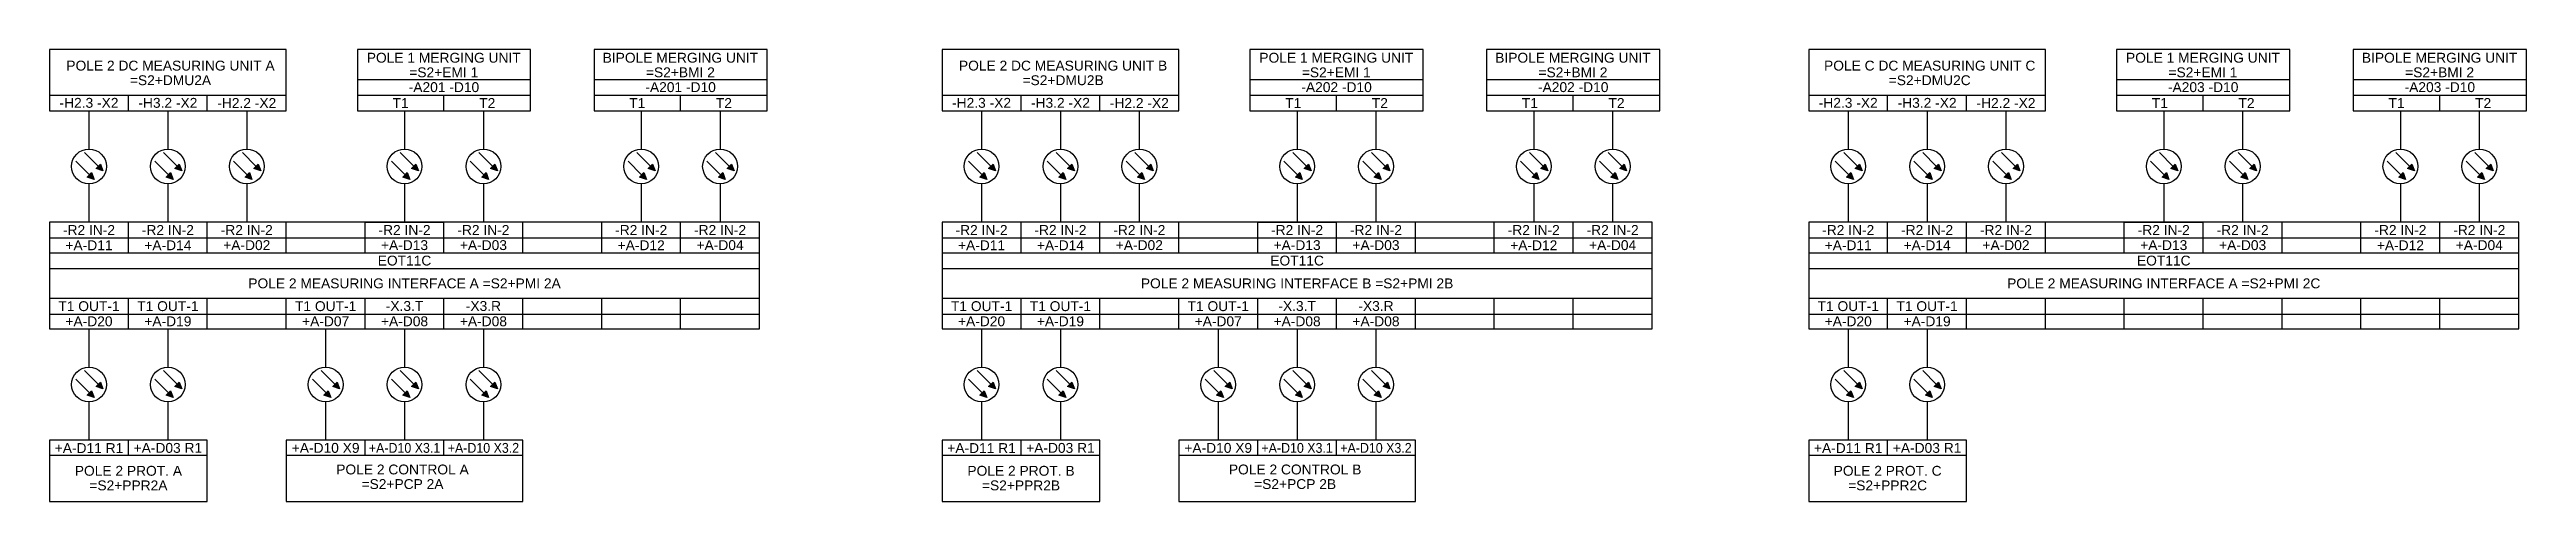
# Model space of a CAD drawing. Header units: inches. Extents: x -2066 to 1905, y 226 to 1109.
# Drawn here: x 251 to 828, y 229 to 334 of the extents above; entities that cross this region are included whole.
import ezdxf
from ezdxf.enums import TextEntityAlignment as Align

# ---------------------------------------------------------------- set-up
doc = ezdxf.new("R2010")
doc.units = ezdxf.units.IN
doc.header["$MEASUREMENT"] = 0
doc.styles.get("Standard").update_dxf_attribs({"font": 'arial.ttf'})

msp = doc.modelspace()

# ---------------------------------------------------------------- texts
at = {"color": 6}
for s, p in [('POLE 2 DC MEASURING UNIT A', (278.73, 330.35)), ('POLE 1 MERGING UNIT', (342.43, 332.19)), ('=S2+EMI 1', (342.43, 328.79)), ('BIPOLE MERGING UNIT', (397.6, 332.19)), ('=S2+BMI 2', (397.6, 328.79)), ('POLE 2 DC MEASURING UNIT B', (486.82, 330.35)), ('POLE 1 MERGING UNIT', (550.51, 332.19)), ('=S2+EMI 1', (550.51, 328.79)), ('BIPOLE MERGING UNIT', (605.68, 332.19)), ('=S2+BMI 2', (605.68, 328.79)), ('POLE C DC MEASURING UNIT C', (688.85, 330.35)), ('POLE 1 MERGING UNIT', (752.55, 332.19)), ('=S2+EMI 1', (752.55, 328.79)), ('BIPOLE MERGING UNIT', (807.72, 332.19)), ('=S2+BMI 2', (807.72, 328.79)), ('=S2+DMU2A', (278.73, 326.95)), ('-A201 -D10', (342.48, 325.34)), ('-A201 -D10', (397.65, 325.34)), ('=S2+DMU2B', (486.82, 326.95)), ('-A202 -D10', (550.57, 325.34)), ('-A202 -D10', (605.74, 325.34)), ('=S2+DMU2C', (688.85, 326.95)), ('-A203 -D10', (752.6, 325.34)), ('-A203 -D10', (807.77, 325.34)), ('-H2.3 -X2', (259.73, 321.68)), ('-H3.2 -X2', (278.12, 321.68)), ('-H2.2 -X2', (296.51, 321.64)), ('T1', (332.38, 321.64)), ('T2', (352.58, 321.64)), ('T1', (387.55, 321.64)), ('T2', (407.75, 321.64)), ('-H2.3 -X2', (467.81, 321.68)), ('-H3.2 -X2', (486.2, 321.68)), ('-H2.2 -X2', (504.59, 321.64)), ('T1', (540.47, 321.64)), ('T2', (560.67, 321.64)), ('T1', (595.64, 321.64)), ('T2', (615.84, 321.64)), ('-H2.3 -X2', (669.85, 321.68)), ('-H3.2 -X2', (688.24, 321.68)), ('-H2.2 -X2', (706.63, 321.64)), ('T1', (742.5, 321.64)), ('T2', (762.7, 321.64)), ('T1', (797.67, 321.64)), ('T2', (817.87, 321.64)), ('-R2 IN-2', (259.73, 292.06)), ('+A-D11', (259.73, 288.49)), ('-R2 IN-2', (278.12, 292.06)), ('+A-D14', (278.12, 288.49)), ('-R2 IN-2', (296.51, 292.06)), ('+A-D02', (296.51, 288.53)), ('-R2 IN-2', (333.29, 292.06)), ('+A-D13', (333.29, 288.53)), ('-R2 IN-2', (351.68, 292.06)), ('+A-D03', (351.68, 288.53)), ('-R2 IN-2', (388.46, 292.06)), ('+A-D12', (388.46, 288.49)), ('-R2 IN-2', (406.85, 292.06)), ('+A-D04', (406.85, 288.53)), ('-R2 IN-2', (467.81, 292.06)), ('+A-D11', (467.81, 288.49)), ('-R2 IN-2', (486.2, 292.06)), ('+A-D14', (486.2, 288.49)), ('-R2 IN-2', (504.59, 292.06)), ('+A-D02', (504.59, 288.53)), ('-R2 IN-2', (541.37, 292.06)), ('+A-D13', (541.37, 288.53)), ('-R2 IN-2', (559.76, 292.06)), ('+A-D03', (559.76, 288.53)), ('-R2 IN-2', (596.54, 292.06)), ('+A-D12', (596.54, 288.49)), ('-R2 IN-2', (614.93, 292.06)), ('+A-D04', (614.93, 288.53)), ('-R2 IN-2', (669.85, 292.06)), ('+A-D11', (669.85, 288.49)), ('-R2 IN-2', (688.24, 292.06)), ('+A-D14', (688.24, 288.49)), ('-R2 IN-2', (706.63, 292.06)), ('+A-D02', (706.63, 288.53)), ('-R2 IN-2', (743.41, 292.06)), ('+A-D13', (743.41, 288.53)), ('-R2 IN-2', (761.8, 292.06)), ('+A-D03', (761.8, 288.53)), ('-R2 IN-2', (798.58, 292.06)), ('+A-D12', (798.58, 288.49)), ('-R2 IN-2', (816.97, 292.06)), ('+A-D04', (816.97, 288.53)), ('EOT11C', (333.29, 284.93)), ('EOT11C', (541.37, 284.93)), ('EOT11C', (743.41, 284.93)), ('POLE 2 MEASURING INTERFACE A =S2+PMI 2A', (333.29, 279.62)), ('POLE 2 MEASURING INTERFACE B =S2+PMI 2B', (541.37, 279.62)), ('POLE 2 MEASURING INTERFACE A =S2+PMI 2C', (743.41, 279.62)), ('T1 OUT-1', (259.73, 274.31)), ('+A-D20', (259.73, 270.78)), ('T1 OUT-1', (278.12, 274.31)), ('+A-D19', (278.12, 270.78)), ('T1 OUT-1', (314.9, 274.31)), ('+A-D07', (314.9, 270.78)), ('+A-D08', (333.29, 270.78)), ('-X.3.T', (333.29, 274.35)), ('+A-D08', (351.68, 270.78)), ('-X3.R', (351.68, 274.35)), ('T1 OUT-1', (467.81, 274.31)), ('+A-D20', (467.81, 270.78)), ('T1 OUT-1', (486.2, 274.31)), ('+A-D19', (486.2, 270.78)), ('T1 OUT-1', (522.98, 274.31)), ('+A-D07', (522.98, 270.78)), ('+A-D08', (541.37, 270.78)), ('-X.3.T', (541.37, 274.35)), ('+A-D08', (559.76, 270.78)), ('-X3.R', (559.76, 274.35)), ('T1 OUT-1', (669.85, 274.31)), ('+A-D20', (669.85, 270.78)), ('T1 OUT-1', (688.24, 274.31)), ('+A-D19', (688.24, 270.78)), ('+A-D11 R1', (259.73, 241.25)), ('POLE 2 PROT. A', (268.92, 235.95)), ('+A-D03 R1', (278.12, 241.29)), ('+A-D10 X9', (314.9, 241.29)), ('POLE 2 CONTROL A', (332.82, 236.26)), ('+A-D11 R1', (467.81, 241.25)), ('POLE 2 PROT. B', (477.01, 235.95)), ('+A-D03 R1', (486.2, 241.29)), ('+A-D10 X9', (522.98, 241.29)), ('POLE 2 CONTROL B', (540.91, 236.26)), ('+A-D11 R1', (669.85, 241.25)), ('POLE 2 PROT. C', (679.04, 235.95)), ('+A-D03 R1', (688.24, 241.29)), ('=S2+PPR2A', (268.92, 232.55)), ('=S2+PCP 2A', (332.82, 232.86)), ('=S2+PPR2B', (477.01, 232.55)), ('=S2+PCP 2B', (540.91, 232.86)), ('=S2+PPR2C', (679.04, 232.55))]:
    msp.add_text(s, height=2.3, dxfattribs=at).set_placement(p, align=Align.MIDDLE_CENTER)
at = {"color": 6, "width": 0.9}
for s, p in [('+A-D10 X3.1', (333.29, 241.29)), ('+A-D10 X3.2', (351.68, 241.29)), ('+A-D10 X3.1', (541.37, 241.29)), ('+A-D10 X3.2', (559.76, 241.29))]:
    msp.add_text(s, height=2.3, dxfattribs=at).set_placement(p, align=Align.MIDDLE_CENTER)

# ---------------------------------------------------------------- hatches: boundary and pattern name
h = msp.add_hatch(color=6)
h.dxf.hatch_style = 1
h.paths.add_polyline_path([(262.99, 305.82), (262.39, 307.43), (261.38, 306.42)])
h = msp.add_hatch(color=6)
h.dxf.hatch_style = 1
h.paths.add_polyline_path([(281.38, 305.82), (280.78, 307.43), (279.77, 306.42)])
h = msp.add_hatch(color=6)
h.dxf.hatch_style = 1
h.paths.add_polyline_path([(299.77, 305.82), (299.17, 307.43), (298.16, 306.42)])
h = msp.add_hatch(color=6)
h.dxf.hatch_style = 1
h.paths.add_polyline_path([(336.55, 305.82), (335.95, 307.43), (334.94, 306.42)])
h = msp.add_hatch(color=6)
h.dxf.hatch_style = 1
h.paths.add_polyline_path([(354.94, 305.82), (354.34, 307.43), (353.33, 306.42)])
h = msp.add_hatch(color=6)
h.dxf.hatch_style = 1
h.paths.add_polyline_path([(391.72, 305.82), (391.12, 307.43), (390.1, 306.42)])
h = msp.add_hatch(color=6)
h.dxf.hatch_style = 1
h.paths.add_polyline_path([(410.11, 305.82), (409.51, 307.43), (408.49, 306.42)])
h = msp.add_hatch(color=6)
h.dxf.hatch_style = 1
h.paths.add_polyline_path([(471.07, 305.82), (470.48, 307.43), (469.46, 306.42)])
h = msp.add_hatch(color=6)
h.dxf.hatch_style = 1
h.paths.add_polyline_path([(489.46, 305.82), (488.87, 307.43), (487.85, 306.42)])
h = msp.add_hatch(color=6)
h.dxf.hatch_style = 1
h.paths.add_polyline_path([(507.85, 305.82), (507.26, 307.43), (506.24, 306.42)])
h = msp.add_hatch(color=6)
h.dxf.hatch_style = 1
h.paths.add_polyline_path([(544.63, 305.82), (544.04, 307.43), (543.02, 306.42)])
h = msp.add_hatch(color=6)
h.dxf.hatch_style = 1
h.paths.add_polyline_path([(563.02, 305.82), (562.43, 307.43), (561.41, 306.42)])
h = msp.add_hatch(color=6)
h.dxf.hatch_style = 1
h.paths.add_polyline_path([(599.8, 305.82), (599.21, 307.43), (598.19, 306.42)])
h = msp.add_hatch(color=6)
h.dxf.hatch_style = 1
h.paths.add_polyline_path([(618.19, 305.82), (617.6, 307.43), (616.58, 306.42)])
h = msp.add_hatch(color=6)
h.dxf.hatch_style = 1
h.paths.add_polyline_path([(673.11, 305.82), (672.51, 307.43), (671.5, 306.42)])
h = msp.add_hatch(color=6)
h.dxf.hatch_style = 1
h.paths.add_polyline_path([(691.5, 305.82), (690.9, 307.43), (689.89, 306.42)])
h = msp.add_hatch(color=6)
h.dxf.hatch_style = 1
h.paths.add_polyline_path([(709.89, 305.82), (709.29, 307.43), (708.28, 306.42)])
h = msp.add_hatch(color=6)
h.dxf.hatch_style = 1
h.paths.add_polyline_path([(746.67, 305.82), (746.07, 307.43), (745.05, 306.42)])
h = msp.add_hatch(color=6)
h.dxf.hatch_style = 1
h.paths.add_polyline_path([(765.06, 305.82), (764.46, 307.43), (763.44, 306.42)])
h = msp.add_hatch(color=6)
h.dxf.hatch_style = 1
h.paths.add_polyline_path([(801.84, 305.82), (801.24, 307.43), (800.22, 306.42)])
h = msp.add_hatch(color=6)
h.dxf.hatch_style = 1
h.paths.add_polyline_path([(820.23, 305.82), (819.63, 307.43), (818.61, 306.42)])
h = msp.add_hatch(color=6)
h.dxf.hatch_style = 1
h.paths.add_polyline_path([(260.94, 303.81), (260.35, 305.42), (259.33, 304.4)])
h = msp.add_hatch(color=6)
h.dxf.hatch_style = 1
h.paths.add_polyline_path([(279.33, 303.81), (278.74, 305.42), (277.72, 304.4)])
h = msp.add_hatch(color=6)
h.dxf.hatch_style = 1
h.paths.add_polyline_path([(297.72, 303.81), (297.13, 305.42), (296.11, 304.4)])
h = msp.add_hatch(color=6)
h.dxf.hatch_style = 1
h.paths.add_polyline_path([(334.5, 303.81), (333.91, 305.42), (332.89, 304.4)])
h = msp.add_hatch(color=6)
h.dxf.hatch_style = 1
h.paths.add_polyline_path([(352.89, 303.81), (352.3, 305.42), (351.28, 304.4)])
h = msp.add_hatch(color=6)
h.dxf.hatch_style = 1
h.paths.add_polyline_path([(389.67, 303.81), (389.08, 305.42), (388.06, 304.4)])
h = msp.add_hatch(color=6)
h.dxf.hatch_style = 1
h.paths.add_polyline_path([(408.06, 303.81), (407.47, 305.42), (406.45, 304.4)])
h = msp.add_hatch(color=6)
h.dxf.hatch_style = 1
h.paths.add_polyline_path([(469.03, 303.81), (468.44, 305.42), (467.42, 304.4)])
h = msp.add_hatch(color=6)
h.dxf.hatch_style = 1
h.paths.add_polyline_path([(487.42, 303.81), (486.82, 305.42), (485.81, 304.4)])
h = msp.add_hatch(color=6)
h.dxf.hatch_style = 1
h.paths.add_polyline_path([(505.81, 303.81), (505.21, 305.42), (504.2, 304.4)])
h = msp.add_hatch(color=6)
h.dxf.hatch_style = 1
h.paths.add_polyline_path([(542.59, 303.81), (541.99, 305.42), (540.98, 304.4)])
h = msp.add_hatch(color=6)
h.dxf.hatch_style = 1
h.paths.add_polyline_path([(560.98, 303.81), (560.38, 305.42), (559.37, 304.4)])
h = msp.add_hatch(color=6)
h.dxf.hatch_style = 1
h.paths.add_polyline_path([(597.76, 303.81), (597.16, 305.42), (596.15, 304.4)])
h = msp.add_hatch(color=6)
h.dxf.hatch_style = 1
h.paths.add_polyline_path([(616.15, 303.81), (615.55, 305.42), (614.54, 304.4)])
h = msp.add_hatch(color=6)
h.dxf.hatch_style = 1
h.paths.add_polyline_path([(671.06, 303.81), (670.47, 305.42), (669.45, 304.4)])
h = msp.add_hatch(color=6)
h.dxf.hatch_style = 1
h.paths.add_polyline_path([(689.45, 303.81), (688.86, 305.42), (687.84, 304.4)])
h = msp.add_hatch(color=6)
h.dxf.hatch_style = 1
h.paths.add_polyline_path([(707.84, 303.81), (707.25, 305.42), (706.23, 304.4)])
h = msp.add_hatch(color=6)
h.dxf.hatch_style = 1
h.paths.add_polyline_path([(744.62, 303.81), (744.03, 305.42), (743.01, 304.4)])
h = msp.add_hatch(color=6)
h.dxf.hatch_style = 1
h.paths.add_polyline_path([(763.01, 303.81), (762.42, 305.42), (761.4, 304.4)])
h = msp.add_hatch(color=6)
h.dxf.hatch_style = 1
h.paths.add_polyline_path([(799.79, 303.81), (799.2, 305.42), (798.18, 304.4)])
h = msp.add_hatch(color=6)
h.dxf.hatch_style = 1
h.paths.add_polyline_path([(818.18, 303.81), (817.59, 305.42), (816.57, 304.4)])
h = msp.add_hatch(color=6)
h.dxf.hatch_style = 1
h.paths.add_polyline_path([(260.94, 253.01), (260.35, 254.62), (259.33, 253.6)])
h = msp.add_hatch(color=6)
h.dxf.hatch_style = 1
h.paths.add_polyline_path([(262.99, 255.02), (262.39, 256.63), (261.38, 255.61)])
h = msp.add_hatch(color=6)
h.dxf.hatch_style = 1
h.paths.add_polyline_path([(279.33, 253.01), (278.74, 254.62), (277.72, 253.6)])
h = msp.add_hatch(color=6)
h.dxf.hatch_style = 1
h.paths.add_polyline_path([(281.38, 255.02), (280.78, 256.63), (279.77, 255.61)])
h = msp.add_hatch(color=6)
h.dxf.hatch_style = 1
h.paths.add_polyline_path([(316.11, 253.01), (315.52, 254.62), (314.5, 253.6)])
h = msp.add_hatch(color=6)
h.dxf.hatch_style = 1
h.paths.add_polyline_path([(318.16, 255.02), (317.56, 256.63), (316.55, 255.61)])
h = msp.add_hatch(color=6)
h.dxf.hatch_style = 1
h.paths.add_polyline_path([(334.5, 253.01), (333.91, 254.62), (332.89, 253.6)])
h = msp.add_hatch(color=6)
h.dxf.hatch_style = 1
h.paths.add_polyline_path([(336.55, 255.02), (335.95, 256.63), (334.94, 255.61)])
h = msp.add_hatch(color=6)
h.dxf.hatch_style = 1
h.paths.add_polyline_path([(352.89, 253.01), (352.3, 254.62), (351.28, 253.6)])
h = msp.add_hatch(color=6)
h.dxf.hatch_style = 1
h.paths.add_polyline_path([(354.94, 255.02), (354.34, 256.63), (353.33, 255.61)])
h = msp.add_hatch(color=6)
h.dxf.hatch_style = 1
h.paths.add_polyline_path([(469.03, 253.01), (468.44, 254.62), (467.42, 253.6)])
h = msp.add_hatch(color=6)
h.dxf.hatch_style = 1
h.paths.add_polyline_path([(471.07, 255.02), (470.48, 256.63), (469.46, 255.61)])
h = msp.add_hatch(color=6)
h.dxf.hatch_style = 1
h.paths.add_polyline_path([(487.42, 253.01), (486.82, 254.62), (485.81, 253.6)])
h = msp.add_hatch(color=6)
h.dxf.hatch_style = 1
h.paths.add_polyline_path([(489.46, 255.02), (488.87, 256.63), (487.85, 255.61)])
h = msp.add_hatch(color=6)
h.dxf.hatch_style = 1
h.paths.add_polyline_path([(524.2, 253.01), (523.6, 254.62), (522.59, 253.6)])
h = msp.add_hatch(color=6)
h.dxf.hatch_style = 1
h.paths.add_polyline_path([(526.24, 255.02), (525.65, 256.63), (524.63, 255.61)])
h = msp.add_hatch(color=6)
h.dxf.hatch_style = 1
h.paths.add_polyline_path([(542.59, 253.01), (541.99, 254.62), (540.98, 253.6)])
h = msp.add_hatch(color=6)
h.dxf.hatch_style = 1
h.paths.add_polyline_path([(544.63, 255.02), (544.04, 256.63), (543.02, 255.61)])
h = msp.add_hatch(color=6)
h.dxf.hatch_style = 1
h.paths.add_polyline_path([(560.98, 253.01), (560.38, 254.62), (559.37, 253.6)])
h = msp.add_hatch(color=6)
h.dxf.hatch_style = 1
h.paths.add_polyline_path([(563.02, 255.02), (562.43, 256.63), (561.41, 255.61)])
h = msp.add_hatch(color=6)
h.dxf.hatch_style = 1
h.paths.add_polyline_path([(671.06, 253.01), (670.47, 254.62), (669.45, 253.6)])
h = msp.add_hatch(color=6)
h.dxf.hatch_style = 1
h.paths.add_polyline_path([(673.11, 255.02), (672.51, 256.63), (671.5, 255.61)])
h = msp.add_hatch(color=6)
h.dxf.hatch_style = 1
h.paths.add_polyline_path([(689.45, 253.01), (688.86, 254.62), (687.84, 253.6)])
h = msp.add_hatch(color=6)
h.dxf.hatch_style = 1
h.paths.add_polyline_path([(691.5, 255.02), (690.9, 256.63), (689.89, 255.61)])

# ---------------------------------------------------------------- linework, layer by layer
at = {"color": 6}
for p, q in [((250.53, 323.48), (305.7, 323.48)), ((268.92, 319.81), (268.92, 323.48)), ((287.31, 319.81), (287.31, 323.48)), ((322.29, 327.14), (362.68, 327.14)), ((322.29, 323.48), (362.68, 323.48)), ((342.48, 319.81), (342.48, 323.48)), ((377.46, 327.14), (417.85, 327.14)), ((377.46, 323.48), (417.85, 323.48)), ((397.65, 319.81), (397.65, 323.48)), ((458.62, 323.48), (513.79, 323.48)), ((477.01, 319.81), (477.01, 323.48)), ((495.4, 319.81), (495.4, 323.48)), ((530.37, 327.14), (570.76, 327.14)), ((530.37, 323.48), (570.76, 323.48)), ((550.57, 319.81), (550.57, 323.48)), ((585.54, 327.14), (625.93, 327.14)), ((585.54, 323.48), (625.93, 323.48)), ((605.74, 319.81), (605.74, 323.48)), ((660.65, 323.48), (715.82, 323.48)), ((679.04, 319.81), (679.04, 323.48)), ((697.43, 319.81), (697.43, 323.48)), ((732.41, 327.14), (772.8, 327.14)), ((732.41, 323.48), (772.8, 323.48)), ((752.6, 319.81), (752.6, 323.48)), ((787.57, 327.14), (827.97, 327.14)), ((787.57, 323.48), (827.97, 323.48)), ((807.77, 319.81), (807.77, 323.48)), ((250.53, 319.81), (278.12, 319.81)), ((250.53, 319.81), (268.92, 319.81)), ((259.73, 319.81), (259.73, 310.91)), ((278.12, 319.81), (278.12, 310.91)), ((296.51, 319.81), (296.51, 310.91)), ((333.29, 319.81), (333.29, 310.91)), ((351.68, 319.81), (351.68, 310.91)), ((388.46, 319.81), (388.46, 310.91)), ((406.85, 319.81), (406.85, 310.91)), ((458.62, 319.81), (486.2, 319.81)), ((458.62, 319.81), (477.01, 319.81)), ((467.81, 319.81), (467.81, 310.91)), ((486.2, 319.81), (486.2, 310.91)), ((504.59, 319.81), (504.59, 310.91)), ((541.37, 319.81), (541.37, 310.91)), ((559.76, 319.81), (559.76, 310.91)), ((596.54, 319.81), (596.54, 310.91)), ((614.93, 319.81), (614.93, 310.91)), ((660.65, 319.81), (688.24, 319.81)), ((660.65, 319.81), (679.04, 319.81)), ((669.85, 319.81), (669.85, 310.91)), ((688.24, 319.81), (688.24, 310.91)), ((706.63, 319.81), (706.63, 310.91)), ((743.41, 319.81), (743.41, 310.91)), ((761.8, 319.81), (761.8, 310.91)), ((798.58, 319.81), (798.58, 310.91)), ((816.97, 319.81), (816.97, 310.91)), ((259.84, 304.91), (256.66, 308.1)), ((261.88, 306.93), (258.7, 310.11)), ((262.99, 305.82), (261.38, 306.42)), ((262.39, 307.43), (262.99, 305.82)), ((278.23, 304.91), (275.05, 308.1)), ((280.27, 306.93), (277.09, 310.11)), ((281.38, 305.82), (279.77, 306.42)), ((280.78, 307.43), (281.38, 305.82)), ((296.62, 304.91), (293.44, 308.1)), ((298.66, 306.93), (295.48, 310.11)), ((299.77, 305.82), (298.16, 306.42)), ((299.17, 307.43), (299.77, 305.82)), ((333.4, 304.91), (330.22, 308.1)), ((335.44, 306.93), (332.26, 310.11)), ((336.55, 305.82), (334.94, 306.42)), ((335.95, 307.43), (336.55, 305.82)), ((351.79, 304.91), (348.61, 308.1)), ((353.83, 306.93), (350.65, 310.11)), ((354.94, 305.82), (353.33, 306.42)), ((354.34, 307.43), (354.94, 305.82)), ((388.57, 304.91), (385.39, 308.1)), ((390.61, 306.93), (387.43, 310.11)), ((391.72, 305.82), (390.1, 306.42)), ((391.12, 307.43), (391.72, 305.82)), ((406.96, 304.91), (403.78, 308.1)), ((409, 306.93), (405.82, 310.11)), ((410.11, 305.82), (408.49, 306.42)), ((409.51, 307.43), (410.11, 305.82)), ((467.93, 304.91), (464.74, 308.1)), ((469.97, 306.93), (466.79, 310.11)), ((471.07, 305.82), (469.46, 306.42)), ((470.48, 307.43), (471.07, 305.82)), ((486.32, 304.91), (483.13, 308.1)), ((488.36, 306.93), (485.18, 310.11)), ((489.46, 305.82), (487.85, 306.42)), ((488.87, 307.43), (489.46, 305.82)), ((504.71, 304.91), (501.52, 308.1)), ((506.75, 306.93), (503.57, 310.11)), ((507.85, 305.82), (506.24, 306.42)), ((507.26, 307.43), (507.85, 305.82)), ((541.49, 304.91), (538.3, 308.1)), ((543.53, 306.93), (540.35, 310.11)), ((544.63, 305.82), (543.02, 306.42)), ((544.04, 307.43), (544.63, 305.82)), ((559.88, 304.91), (556.69, 308.1)), ((561.92, 306.93), (558.74, 310.11)), ((563.02, 305.82), (561.41, 306.42)), ((562.43, 307.43), (563.02, 305.82)), ((596.66, 304.91), (593.47, 308.1)), ((598.7, 306.93), (595.52, 310.11)), ((599.8, 305.82), (598.19, 306.42)), ((599.21, 307.43), (599.8, 305.82)), ((615.05, 304.91), (611.86, 308.1)), ((617.09, 306.93), (613.91, 310.11)), ((618.19, 305.82), (616.58, 306.42)), ((617.6, 307.43), (618.19, 305.82)), ((669.96, 304.91), (666.78, 308.1)), ((672, 306.93), (668.82, 310.11)), ((673.11, 305.82), (671.5, 306.42)), ((672.51, 307.43), (673.11, 305.82)), ((688.35, 304.91), (685.17, 308.1)), ((690.39, 306.93), (687.21, 310.11)), ((691.5, 305.82), (689.89, 306.42)), ((690.9, 307.43), (691.5, 305.82)), ((706.74, 304.91), (703.56, 308.1)), ((708.78, 306.93), (705.6, 310.11)), ((709.89, 305.82), (708.28, 306.42)), ((709.29, 307.43), (709.89, 305.82)), ((743.52, 304.91), (740.34, 308.1)), ((745.56, 306.93), (742.38, 310.11)), ((746.67, 305.82), (745.05, 306.42)), ((746.07, 307.43), (746.67, 305.82)), ((761.91, 304.91), (758.73, 308.1)), ((763.95, 306.93), (760.77, 310.11)), ((765.06, 305.82), (763.44, 306.42)), ((764.46, 307.43), (765.06, 305.82)), ((798.69, 304.91), (795.51, 308.1)), ((800.73, 306.93), (797.55, 310.11)), ((801.84, 305.82), (800.22, 306.42)), ((801.24, 307.43), (801.84, 305.82)), ((817.08, 304.91), (813.9, 308.1)), ((819.12, 306.93), (815.94, 310.11)), ((820.23, 305.82), (818.61, 306.42)), ((819.63, 307.43), (820.23, 305.82)), ((260.94, 303.81), (259.33, 304.4)), ((259.73, 302.8), (259.73, 293.9)), ((260.35, 305.42), (260.94, 303.81)), ((279.33, 303.81), (277.72, 304.4)), ((278.12, 302.8), (278.12, 293.9)), ((278.74, 305.42), (279.33, 303.81)), ((297.72, 303.81), (296.11, 304.4)), ((296.51, 302.8), (296.51, 293.9)), ((297.13, 305.42), (297.72, 303.81)), ((334.5, 303.81), (332.89, 304.4)), ((333.29, 302.8), (333.29, 293.9)), ((333.91, 305.42), (334.5, 303.81)), ((352.89, 303.81), (351.28, 304.4)), ((351.68, 302.8), (351.68, 293.9)), ((352.3, 305.42), (352.89, 303.81)), ((389.67, 303.81), (388.06, 304.4)), ((388.46, 302.8), (388.46, 293.9)), ((389.08, 305.42), (389.67, 303.81)), ((408.06, 303.81), (406.45, 304.4)), ((406.85, 302.8), (406.85, 293.9)), ((407.47, 305.42), (408.06, 303.81)), ((469.03, 303.81), (467.42, 304.4)), ((467.81, 302.8), (467.81, 293.9)), ((468.44, 305.42), (469.03, 303.81)), ((487.42, 303.81), (485.81, 304.4)), ((486.2, 302.8), (486.2, 293.9)), ((486.82, 305.42), (487.42, 303.81)), ((505.81, 303.81), (504.2, 304.4)), ((504.59, 302.8), (504.59, 293.9)), ((505.21, 305.42), (505.81, 303.81)), ((542.59, 303.81), (540.98, 304.4)), ((541.37, 302.8), (541.37, 293.9)), ((541.99, 305.42), (542.59, 303.81)), ((560.98, 303.81), (559.37, 304.4)), ((559.76, 302.8), (559.76, 293.9)), ((560.38, 305.42), (560.98, 303.81)), ((597.76, 303.81), (596.15, 304.4)), ((596.54, 302.8), (596.54, 293.9)), ((597.16, 305.42), (597.76, 303.81)), ((616.15, 303.81), (614.54, 304.4)), ((614.93, 302.8), (614.93, 293.9)), ((615.55, 305.42), (616.15, 303.81)), ((671.06, 303.81), (669.45, 304.4)), ((669.85, 302.8), (669.85, 293.9)), ((670.47, 305.42), (671.06, 303.81)), ((689.45, 303.81), (687.84, 304.4)), ((688.24, 302.8), (688.24, 293.9)), ((688.86, 305.42), (689.45, 303.81)), ((707.84, 303.81), (706.23, 304.4)), ((706.63, 302.8), (706.63, 293.9)), ((707.25, 305.42), (707.84, 303.81)), ((744.62, 303.81), (743.01, 304.4)), ((743.41, 302.8), (743.41, 293.9)), ((744.03, 305.42), (744.62, 303.81)), ((763.01, 303.81), (761.4, 304.4)), ((761.8, 302.8), (761.8, 293.9)), ((762.42, 305.42), (763.01, 303.81)), ((799.79, 303.81), (798.18, 304.4)), ((798.58, 302.8), (798.58, 293.9)), ((799.2, 305.42), (799.79, 303.81)), ((818.18, 303.81), (816.57, 304.4)), ((816.97, 302.8), (816.97, 293.9)), ((817.59, 305.42), (818.18, 303.81)), ((250.53, 290.24), (416.04, 290.24)), ((268.92, 290.24), (268.92, 293.9)), ((268.92, 286.76), (268.92, 290.42)), ((287.31, 290.24), (287.31, 293.9)), ((287.31, 286.76), (287.31, 290.42)), ((305.7, 290.24), (305.7, 293.9)), ((305.7, 286.76), (305.7, 290.42)), ((324.09, 290.24), (324.09, 293.9)), ((324.09, 293.9), (342.48, 293.9)), ((324.09, 286.76), (324.09, 290.42)), ((342.48, 290.24), (342.48, 293.9)), ((342.48, 286.76), (342.48, 290.42)), ((360.87, 290.24), (360.87, 293.9)), ((360.87, 286.76), (360.87, 290.42)), ((379.26, 290.24), (379.26, 293.9)), ((379.26, 286.76), (379.26, 290.42)), ((397.65, 290.24), (397.65, 293.9)), ((397.65, 286.76), (397.65, 290.42)), ((416.04, 290.24), (416.04, 293.9)), ((416.04, 286.76), (416.04, 290.42)), ((458.62, 290.24), (624.13, 290.24)), ((477.01, 290.24), (477.01, 293.9)), ((477.01, 286.76), (477.01, 290.42)), ((495.4, 290.24), (495.4, 293.9)), ((495.4, 286.76), (495.4, 290.42)), ((513.79, 290.24), (513.79, 293.9)), ((513.79, 286.76), (513.79, 290.42)), ((532.18, 290.24), (532.18, 293.9)), ((532.18, 293.9), (550.57, 293.9)), ((532.18, 286.76), (532.18, 290.42)), ((550.57, 290.24), (550.57, 293.9)), ((550.57, 286.76), (550.57, 290.42)), ((568.96, 290.24), (568.96, 293.9)), ((568.96, 286.76), (568.96, 290.42)), ((587.35, 290.24), (587.35, 293.9)), ((587.35, 286.76), (587.35, 290.42)), ((605.74, 290.24), (605.74, 293.9)), ((605.74, 286.76), (605.74, 290.42)), ((624.13, 290.24), (624.13, 293.9)), ((624.13, 286.76), (624.13, 290.42)), ((660.65, 290.24), (826.16, 290.24)), ((679.04, 290.24), (679.04, 293.9)), ((679.04, 286.76), (679.04, 290.42)), ((697.43, 290.24), (697.43, 293.9)), ((697.43, 286.76), (697.43, 290.42)), ((715.82, 290.24), (715.82, 293.9)), ((715.82, 286.76), (715.82, 290.42)), ((734.21, 290.24), (734.21, 293.9)), ((734.21, 293.9), (752.6, 293.9)), ((734.21, 286.76), (734.21, 290.42)), ((752.6, 290.24), (752.6, 293.9)), ((752.6, 286.76), (752.6, 290.42)), ((770.99, 290.24), (770.99, 293.9)), ((770.99, 286.76), (770.99, 290.42)), ((789.38, 290.24), (789.38, 293.9)), ((789.38, 286.76), (789.38, 290.42)), ((807.77, 290.24), (807.77, 293.9)), ((807.77, 286.76), (807.77, 290.42)), ((826.16, 290.24), (826.16, 293.9)), ((826.16, 286.76), (826.16, 290.42)), ((250.53, 286.76), (416.04, 286.76)), ((250.53, 283.1), (416.04, 283.1)), ((458.62, 286.76), (624.13, 286.76)), ((458.62, 283.1), (624.13, 283.1)), ((660.65, 286.76), (826.16, 286.76)), ((660.65, 283.1), (826.16, 283.1)), ((250.53, 276.15), (416.04, 276.15)), ((250.53, 272.48), (416.04, 272.48)), ((268.92, 272.48), (268.92, 276.15)), ((268.92, 269.01), (268.92, 272.67)), ((287.31, 272.48), (287.31, 276.15)), ((287.31, 269.01), (287.31, 272.67)), ((305.7, 272.48), (305.7, 276.15)), ((305.7, 269.01), (305.7, 272.67)), ((324.09, 272.48), (324.09, 276.15)), ((324.09, 276.15), (342.48, 276.15)), ((324.09, 269.01), (324.09, 272.67)), ((342.48, 272.48), (342.48, 276.15)), ((342.48, 269.01), (342.48, 272.67)), ((360.87, 272.48), (360.87, 276.15)), ((360.87, 269.01), (360.87, 272.67)), ((379.26, 272.48), (379.26, 276.15)), ((379.26, 269.01), (379.26, 272.67)), ((397.65, 272.48), (397.65, 276.15)), ((397.65, 269.01), (397.65, 272.67)), ((458.62, 276.15), (624.13, 276.15)), ((458.62, 272.48), (624.13, 272.48)), ((477.01, 272.48), (477.01, 276.15)), ((477.01, 269.01), (477.01, 272.67)), ((495.4, 272.48), (495.4, 276.15)), ((495.4, 269.01), (495.4, 272.67)), ((513.79, 272.48), (513.79, 276.15)), ((513.79, 269.01), (513.79, 272.67)), ((532.18, 272.48), (532.18, 276.15)), ((532.18, 276.15), (550.57, 276.15)), ((532.18, 269.01), (532.18, 272.67)), ((550.57, 272.48), (550.57, 276.15)), ((550.57, 269.01), (550.57, 272.67)), ((568.96, 272.48), (568.96, 276.15)), ((568.96, 269.01), (568.96, 272.67)), ((587.35, 272.48), (587.35, 276.15)), ((587.35, 269.01), (587.35, 272.67)), ((605.74, 272.48), (605.74, 276.15)), ((605.74, 269.01), (605.74, 272.67)), ((660.65, 276.15), (826.16, 276.15)), ((660.65, 272.48), (826.16, 272.48)), ((679.04, 272.48), (679.04, 276.15)), ((679.04, 269.01), (679.04, 272.67)), ((697.43, 272.48), (697.43, 276.15)), ((697.43, 269.01), (697.43, 272.67)), ((715.82, 272.48), (715.82, 276.15)), ((715.82, 269.01), (715.82, 272.67)), ((734.21, 272.48), (734.21, 276.15)), ((734.21, 276.15), (752.6, 276.15)), ((734.21, 269.01), (734.21, 272.67)), ((752.6, 272.48), (752.6, 276.15)), ((752.6, 269.01), (752.6, 272.67)), ((770.99, 272.48), (770.99, 276.15)), ((770.99, 269.01), (770.99, 272.67)), ((789.38, 272.48), (789.38, 276.15)), ((789.38, 269.01), (789.38, 272.67)), ((807.77, 272.48), (807.77, 276.15)), ((807.77, 269.01), (807.77, 272.67)), ((259.73, 269.01), (259.73, 260.11)), ((278.12, 269.01), (278.12, 260.11)), ((314.9, 269.01), (314.9, 260.11)), ((333.29, 269.01), (333.29, 260.11)), ((351.68, 269.01), (351.68, 260.11)), ((467.81, 269.01), (467.81, 260.11)), ((486.2, 269.01), (486.2, 260.11)), ((522.98, 269.01), (522.98, 260.11)), ((541.37, 269.01), (541.37, 260.11)), ((559.76, 269.01), (559.76, 260.11)), ((669.85, 269.01), (669.85, 260.11)), ((688.24, 269.01), (688.24, 260.11)), ((259.84, 254.11), (256.66, 257.29)), ((261.88, 256.12), (258.7, 259.3)), ((260.35, 254.62), (260.94, 253.01)), ((262.99, 255.02), (261.38, 255.61)), ((262.39, 256.63), (262.99, 255.02)), ((278.23, 254.11), (275.05, 257.29)), ((280.27, 256.12), (277.09, 259.3)), ((278.74, 254.62), (279.33, 253.01)), ((281.38, 255.02), (279.77, 255.61)), ((280.78, 256.63), (281.38, 255.02)), ((315.01, 254.11), (311.83, 257.29)), ((317.05, 256.12), (313.87, 259.3)), ((315.52, 254.62), (316.11, 253.01)), ((318.16, 255.02), (316.55, 255.61)), ((317.56, 256.63), (318.16, 255.02)), ((333.4, 254.11), (330.22, 257.29)), ((335.44, 256.12), (332.26, 259.3)), ((333.91, 254.62), (334.5, 253.01)), ((336.55, 255.02), (334.94, 255.61)), ((335.95, 256.63), (336.55, 255.02)), ((351.79, 254.11), (348.61, 257.29)), ((353.83, 256.12), (350.65, 259.3)), ((352.3, 254.62), (352.89, 253.01)), ((354.94, 255.02), (353.33, 255.61)), ((354.34, 256.63), (354.94, 255.02)), ((467.93, 254.11), (464.74, 257.29)), ((469.97, 256.12), (466.79, 259.3)), ((468.44, 254.62), (469.03, 253.01)), ((471.07, 255.02), (469.46, 255.61)), ((470.48, 256.63), (471.07, 255.02)), ((486.32, 254.11), (483.13, 257.29)), ((488.36, 256.12), (485.18, 259.3)), ((486.82, 254.62), (487.42, 253.01)), ((489.46, 255.02), (487.85, 255.61)), ((488.87, 256.63), (489.46, 255.02)), ((523.1, 254.11), (519.91, 257.29)), ((525.14, 256.12), (521.96, 259.3)), ((523.6, 254.62), (524.2, 253.01)), ((526.24, 255.02), (524.63, 255.61)), ((525.65, 256.63), (526.24, 255.02)), ((541.49, 254.11), (538.3, 257.29)), ((543.53, 256.12), (540.35, 259.3)), ((541.99, 254.62), (542.59, 253.01)), ((544.63, 255.02), (543.02, 255.61)), ((544.04, 256.63), (544.63, 255.02)), ((559.88, 254.11), (556.69, 257.29)), ((561.92, 256.12), (558.74, 259.3)), ((560.38, 254.62), (560.98, 253.01)), ((563.02, 255.02), (561.41, 255.61)), ((562.43, 256.63), (563.02, 255.02)), ((669.96, 254.11), (666.78, 257.29)), ((672, 256.12), (668.82, 259.3)), ((670.47, 254.62), (671.06, 253.01)), ((673.11, 255.02), (671.5, 255.61)), ((672.51, 256.63), (673.11, 255.02)), ((688.35, 254.11), (685.17, 257.29)), ((690.39, 256.12), (687.21, 259.3)), ((688.86, 254.62), (689.45, 253.01)), ((691.5, 255.02), (689.89, 255.61)), ((690.9, 256.63), (691.5, 255.02)), ((260.94, 253.01), (259.33, 253.6)), ((259.73, 251.99), (259.73, 243.09)), ((279.33, 253.01), (277.72, 253.6)), ((278.12, 251.99), (278.12, 243.09)), ((316.11, 253.01), (314.5, 253.6)), ((314.9, 251.99), (314.9, 243.09)), ((334.5, 253.01), (332.89, 253.6)), ((333.29, 251.99), (333.29, 243.09)), ((352.89, 253.01), (351.28, 253.6)), ((351.68, 251.99), (351.68, 243.09)), ((469.03, 253.01), (467.42, 253.6)), ((467.81, 251.99), (467.81, 243.09)), ((487.42, 253.01), (485.81, 253.6)), ((486.2, 251.99), (486.2, 243.09)), ((524.2, 253.01), (522.59, 253.6)), ((522.98, 251.99), (522.98, 243.09)), ((542.59, 253.01), (540.98, 253.6)), ((541.37, 251.99), (541.37, 243.09)), ((560.98, 253.01), (559.37, 253.6)), ((559.76, 251.99), (559.76, 243.09)), ((671.06, 253.01), (669.45, 253.6)), ((669.85, 251.99), (669.85, 243.09)), ((689.45, 253.01), (687.84, 253.6)), ((688.24, 251.99), (688.24, 243.09)), ((268.92, 239.62), (268.92, 243.09)), ((324.09, 239.62), (324.09, 243.09)), ((342.48, 239.62), (342.48, 243.09)), ((360.87, 239.62), (360.87, 243.09)), ((477.01, 239.62), (477.01, 243.09)), ((532.18, 239.62), (532.18, 243.09)), ((550.57, 239.62), (550.57, 243.09)), ((568.96, 239.62), (568.96, 243.09)), ((679.04, 239.62), (679.04, 243.09)), ((250.53, 239.62), (287.31, 239.62)), ((305.7, 239.62), (360.87, 239.62)), ((458.62, 239.62), (495.4, 239.62)), ((513.79, 239.62), (568.96, 239.62)), ((660.65, 239.62), (697.43, 239.62))]:
    msp.add_line(p, q, dxfattribs=at)
for points in [[(250.53, 319.81), (305.7, 319.81), (305.7, 334.09), (250.53, 334.09)], [(322.29, 319.81), (362.68, 319.81), (362.68, 334.09), (322.29, 334.09)], [(377.46, 319.81), (417.85, 319.81), (417.85, 334.09), (377.46, 334.09)], [(458.62, 319.81), (513.79, 319.81), (513.79, 334.09), (458.62, 334.09)], [(530.37, 319.81), (570.76, 319.81), (570.76, 334.09), (530.37, 334.09)], [(585.54, 319.81), (625.93, 319.81), (625.93, 334.09), (585.54, 334.09)], [(660.65, 319.81), (715.82, 319.81), (715.82, 334.09), (660.65, 334.09)], [(732.41, 319.81), (772.8, 319.81), (772.8, 334.09), (732.41, 334.09)], [(787.57, 319.81), (827.97, 319.81), (827.97, 334.09), (787.57, 334.09)], [(250.53, 269.01), (416.04, 269.01), (416.04, 293.9), (250.53, 293.9)], [(458.62, 269.01), (624.13, 269.01), (624.13, 293.9), (458.62, 293.9)], [(660.65, 269.01), (826.16, 269.01), (826.16, 293.9), (660.65, 293.9)], [(250.53, 228.82), (287.31, 228.82), (287.31, 243.09), (250.53, 243.09)], [(305.7, 228.82), (360.87, 228.82), (360.87, 243.09), (305.7, 243.09)], [(458.62, 228.82), (495.4, 228.82), (495.4, 243.09), (458.62, 243.09)], [(513.79, 228.82), (568.96, 228.82), (568.96, 243.09), (513.79, 243.09)], [(660.65, 228.82), (697.43, 228.82), (697.43, 243.09), (660.65, 243.09)]]:
    msp.add_lwpolyline(points, close=True, dxfattribs=at)
for points in [[(261.38, 306.42), (262.39, 307.43)], [(279.77, 306.42), (280.78, 307.43)], [(298.16, 306.42), (299.17, 307.43)], [(334.94, 306.42), (335.95, 307.43)], [(353.33, 306.42), (354.34, 307.43)], [(390.1, 306.42), (391.12, 307.43)], [(408.49, 306.42), (409.51, 307.43)], [(469.46, 306.42), (470.48, 307.43)], [(487.85, 306.42), (488.87, 307.43)], [(506.24, 306.42), (507.26, 307.43)], [(543.02, 306.42), (544.04, 307.43)], [(561.41, 306.42), (562.43, 307.43)], [(598.19, 306.42), (599.21, 307.43)], [(616.58, 306.42), (617.6, 307.43)], [(671.5, 306.42), (672.51, 307.43)], [(689.89, 306.42), (690.9, 307.43)], [(708.28, 306.42), (709.29, 307.43)], [(745.05, 306.42), (746.07, 307.43)], [(763.44, 306.42), (764.46, 307.43)], [(800.22, 306.42), (801.24, 307.43)], [(818.61, 306.42), (819.63, 307.43)], [(259.33, 304.4), (260.35, 305.42)], [(277.72, 304.4), (278.74, 305.42)], [(296.11, 304.4), (297.13, 305.42)], [(332.89, 304.4), (333.91, 305.42)], [(351.28, 304.4), (352.3, 305.42)], [(388.06, 304.4), (389.08, 305.42)], [(406.45, 304.4), (407.47, 305.42)], [(467.42, 304.4), (468.44, 305.42)], [(485.81, 304.4), (486.82, 305.42)], [(504.2, 304.4), (505.21, 305.42)], [(540.98, 304.4), (541.99, 305.42)], [(559.37, 304.4), (560.38, 305.42)], [(596.15, 304.4), (597.16, 305.42)], [(614.54, 304.4), (615.55, 305.42)], [(669.45, 304.4), (670.47, 305.42)], [(687.84, 304.4), (688.86, 305.42)], [(706.23, 304.4), (707.25, 305.42)], [(743.01, 304.4), (744.03, 305.42)], [(761.4, 304.4), (762.42, 305.42)], [(798.18, 304.4), (799.2, 305.42)], [(816.57, 304.4), (817.59, 305.42)], [(259.33, 253.6), (260.35, 254.62)], [(261.38, 255.61), (262.39, 256.63)], [(277.72, 253.6), (278.74, 254.62)], [(279.77, 255.61), (280.78, 256.63)], [(314.5, 253.6), (315.52, 254.62)], [(316.55, 255.61), (317.56, 256.63)], [(332.89, 253.6), (333.91, 254.62)], [(334.94, 255.61), (335.95, 256.63)], [(351.28, 253.6), (352.3, 254.62)], [(353.33, 255.61), (354.34, 256.63)], [(467.42, 253.6), (468.44, 254.62)], [(469.46, 255.61), (470.48, 256.63)], [(485.81, 253.6), (486.82, 254.62)], [(487.85, 255.61), (488.87, 256.63)], [(522.59, 253.6), (523.6, 254.62)], [(524.63, 255.61), (525.65, 256.63)], [(540.98, 253.6), (541.99, 254.62)], [(543.02, 255.61), (544.04, 256.63)], [(559.37, 253.6), (560.38, 254.62)], [(561.41, 255.61), (562.43, 256.63)], [(669.45, 253.6), (670.47, 254.62)], [(671.5, 255.61), (672.51, 256.63)], [(687.84, 253.6), (688.86, 254.62)], [(689.89, 255.61), (690.9, 256.63)]]:
    msp.add_lwpolyline(points, dxfattribs=at)
for centre in [(259.73, 306.86), (278.12, 306.86), (296.51, 306.86), (333.29, 306.86), (351.68, 306.86), (388.46, 306.86), (406.85, 306.86), (467.81, 306.86), (486.2, 306.86), (504.59, 306.86), (541.37, 306.86), (559.76, 306.86), (596.54, 306.86), (614.93, 306.86), (669.85, 306.86), (688.24, 306.86), (706.63, 306.86), (743.41, 306.86), (761.8, 306.86), (798.58, 306.86), (816.97, 306.86), (259.73, 256.05), (278.12, 256.05), (314.9, 256.05), (333.29, 256.05), (351.68, 256.05), (467.81, 256.05), (486.2, 256.05), (522.98, 256.05), (541.37, 256.05), (559.76, 256.05), (669.85, 256.05), (688.24, 256.05)]:
    msp.add_circle(centre, 4.06, dxfattribs=at)

msp.set_redraw_order([(e.dxf.handle, doc.entitydb.next_handle()) for e in msp.query("TEXT MTEXT ATTDEF DIMENSION ARC_DIMENSION")])  # texts and dimensions are drawn at this point

doc.saveas('drawing.dxf')
